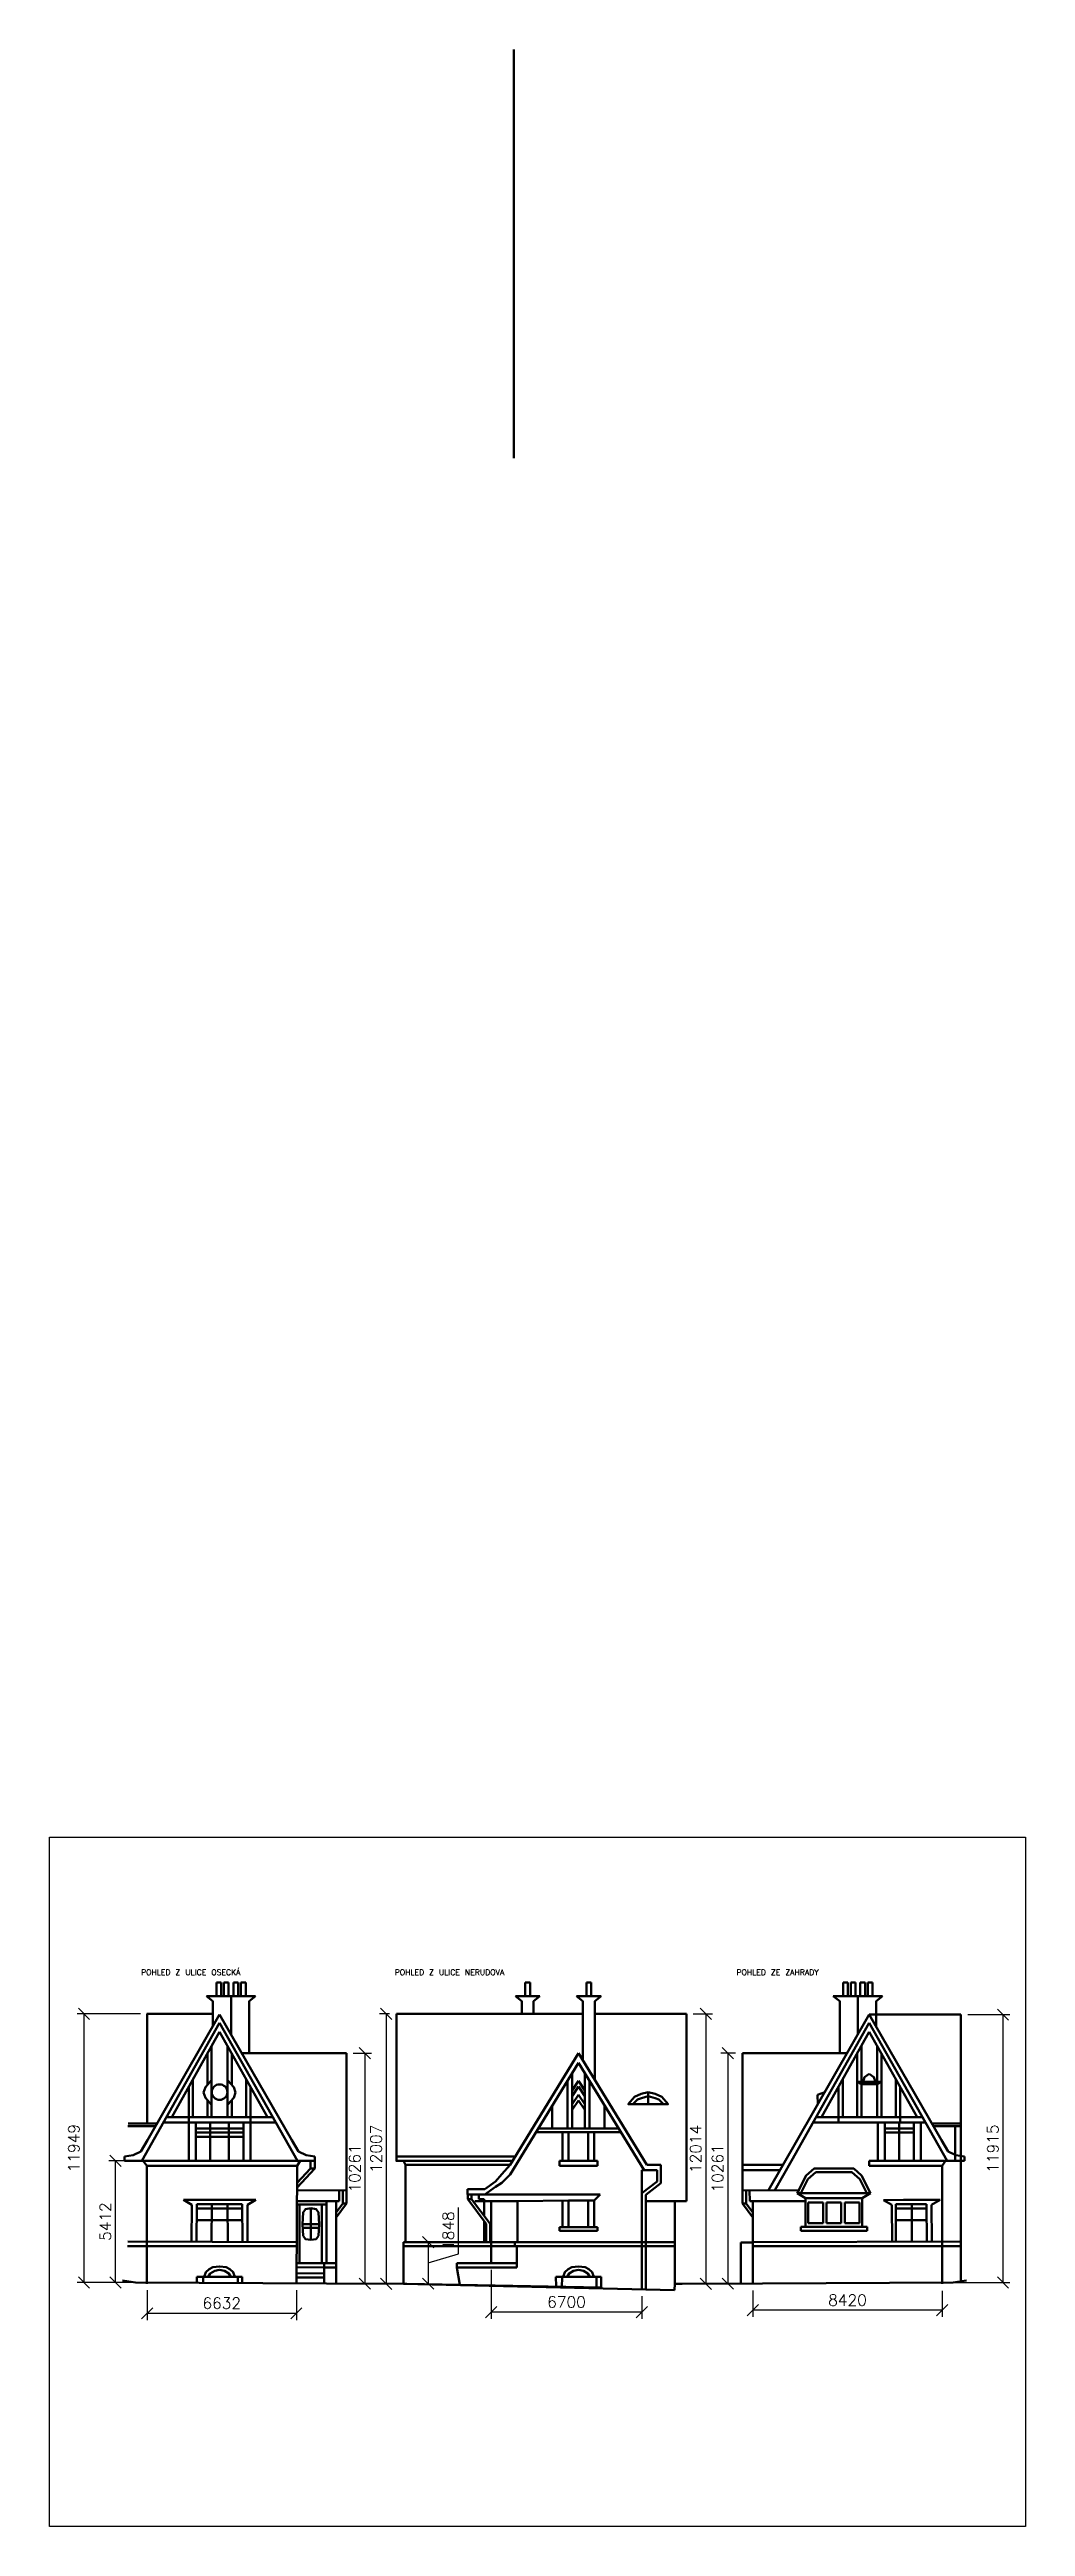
# Model space of a CAD drawing. Header units: millimetres. Extents: x -1463353 to -693674, y -1913439 to -867598.
# Drawn here: x -737048 to -693674, y -977796 to -867598 of the extents above; entities that cross this region are included whole.
import ezdxf

# ---------------------------------------------------------------- set-up
doc = ezdxf.new("R2010")
doc.units = ezdxf.units.MM
doc.layers.add('hervert-pohled', color=1, linetype='Continuous', lineweight=50)
doc.layers.add('vykres', color=9, linetype='Continuous', plot=False)
doc.styles.get("Standard").update_dxf_attribs({"font": 'txt.shx'})
doc.dimstyles.new('ISO-25', dxfattribs={"dimtxt": 500, "dimasz": 500, "dimexe": 300, "dimexo": 300, "dimgap": 200, "dimtad": 1, "dimdec": 0, "dimtxsty": 'Standard', "dimblk": 'OBLIQUE', "dimcen": 1, "dimadec": 0, "dimazin": 0, "dimtfac": 1, "dimtdec": 0, "dimtmove": 1, "dimatfit": 3, "dimldrblk": 'OBLIQUE', "dimfxl": 0, "dimarcsym": 0})

msp = doc.modelspace()

# ---------------------------------------------------------------- texts
at = {"layer": 'hervert-pohled'}
for s, p in [('POHLED Z ULICE OSECKÁ', (-732981.1, -953264)), ('POHLED Z ULICE NERUDOVA', (-721707.8, -953264)), ('POHLED ZE ZAHRADY', (-706516.5, -953264))]:
    msp.add_text(s, height=250, dxfattribs=at).set_placement(p)

# ---------------------------------------------------------------- blocks, each defined once
blk = doc.blocks.new('_Oblique')
at = {"color": 0, "linetype": 'ByBlock', "lineweight": -2}
blk.add_line((-0.5, -0.5), (0.5, 0.5), dxfattribs=at)
blk = doc.blocks.new('*D114')
at = {"layer": 'Defpoints', "color": 0}
for p in [(-732711, -954991), (-735519, -966940), (-732733, -966940)]:
    blk.add_point(p, dxfattribs=at)
at = {"layer": 'hervert-pohled', "color": 0, "lineweight": -2}
for p, q in [((-733011, -954991), (-735819, -954991)), ((-735519, -954991), (-735519, -966940)), ((-733033, -966940), (-735819, -966940))]:
    blk.add_line(p, q, dxfattribs=at)
at = {"layer": 'hervert-pohled', "color": 0, "lineweight": -2, "xscale": 500, "yscale": 500, "zscale": 500}
for p, rotation in [((-735519, -954991), 90), ((-735519, -966940), 270)]:
    blk.add_blockref('_Oblique', p, dxfattribs=dict(at, rotation=rotation))
at = {"layer": 'hervert-pohled', "color": 0, "insert": (-735969, -960965), "char_height": 500, "attachment_point": 5, "rotation": 90}
blk.add_mtext('11949', dxfattribs=at)
blk = doc.blocks.new('*D115')
at = {"layer": 'Defpoints', "color": 0}
for p in [(-696538, -955025), (-697372, -966940), (-694671, -966940)]:
    blk.add_point(p, dxfattribs=at)
at = {"layer": 'hervert-pohled', "color": 0, "lineweight": -2}
for p, q in [((-696238, -955025), (-694371, -955025)), ((-694671, -955025), (-694671, -966940)), ((-697072, -966940), (-694371, -966940))]:
    blk.add_line(p, q, dxfattribs=at)
at = {"layer": 'hervert-pohled', "color": 0, "lineweight": -2, "xscale": 500, "yscale": 500, "zscale": 500}
for p, rotation in [((-694671, -955025), 90), ((-694671, -966940), 270)]:
    blk.add_blockref('_Oblique', p, dxfattribs=dict(at, rotation=rotation))
at = {"layer": 'hervert-pohled', "color": 0, "insert": (-695121, -960983), "char_height": 500, "attachment_point": 5, "rotation": 90}
blk.add_mtext('11915', dxfattribs=at)
blk = doc.blocks.new('*D116')
at = {"layer": 'Defpoints', "color": 0}
for p in [(-706255, -956734), (-706906, -966995), (-706241, -966995)]:
    blk.add_point(p, dxfattribs=at)
at = {"layer": 'hervert-pohled', "color": 0, "lineweight": -2}
for p, q in [((-706555, -956734), (-707206, -956734)), ((-706906, -956734), (-706906, -966995)), ((-706541, -966995), (-707206, -966995))]:
    blk.add_line(p, q, dxfattribs=at)
at = {"layer": 'hervert-pohled', "color": 0, "lineweight": -2, "xscale": 500, "yscale": 500, "zscale": 500}
for p, rotation in [((-706906, -956734), 90), ((-706906, -966995), 270)]:
    blk.add_blockref('_Oblique', p, dxfattribs=dict(at, rotation=rotation))
at = {"layer": 'hervert-pohled', "color": 0, "insert": (-707356, -961865), "char_height": 500, "attachment_point": 5, "rotation": 90}
blk.add_mtext('10261', dxfattribs=at)
blk = doc.blocks.new('*D117')
at = {"layer": 'Defpoints', "color": 0}
for p in [(-721633, -954991), (-722087, -966998), (-721320, -966998)]:
    blk.add_point(p, dxfattribs=at)
at = {"layer": 'hervert-pohled', "color": 0, "lineweight": -2}
for p, q in [((-721933, -954991), (-722387, -954991)), ((-722087, -954991), (-722087, -966998)), ((-721620, -966998), (-722387, -966998))]:
    blk.add_line(p, q, dxfattribs=at)
at = {"layer": 'hervert-pohled', "color": 0, "lineweight": -2, "xscale": 500, "yscale": 500, "zscale": 500}
for p, rotation in [((-722087, -954991), 90), ((-722087, -966998), 270)]:
    blk.add_blockref('_Oblique', p, dxfattribs=dict(at, rotation=rotation))
at = {"layer": 'hervert-pohled', "color": 0, "insert": (-722537, -960995), "char_height": 500, "attachment_point": 5, "rotation": 90}
blk.add_mtext('12007', dxfattribs=at)
blk = doc.blocks.new('*D118')
at = {"layer": 'Defpoints', "color": 0}
for p in [(-723849, -956734), (-723863, -966995), (-723035, -966995)]:
    blk.add_point(p, dxfattribs=at)
at = {"layer": 'hervert-pohled', "color": 0, "lineweight": -2}
for p, q in [((-723549, -956734), (-722735, -956734)), ((-723035, -956734), (-723035, -966995)), ((-723563, -966995), (-722735, -966995))]:
    blk.add_line(p, q, dxfattribs=at)
at = {"layer": 'hervert-pohled', "color": 0, "lineweight": -2, "xscale": 500, "yscale": 500, "zscale": 500}
for p, rotation in [((-723035, -956734), 90), ((-723035, -966995), 270)]:
    blk.add_blockref('_Oblique', p, dxfattribs=dict(at, rotation=rotation))
at = {"layer": 'hervert-pohled', "color": 0, "insert": (-723485, -961865), "char_height": 500, "attachment_point": 5, "rotation": 90}
blk.add_mtext('10261', dxfattribs=at)
blk = doc.blocks.new('*D119')
at = {"layer": 'Defpoints', "color": 0}
for p in [(-708745, -954991), (-709258, -967005), (-707882, -967005)]:
    blk.add_point(p, dxfattribs=at)
at = {"layer": 'hervert-pohled', "color": 0, "lineweight": -2}
for p, q in [((-708445, -954991), (-707582, -954991)), ((-707882, -954991), (-707882, -967005)), ((-708958, -967005), (-707582, -967005))]:
    blk.add_line(p, q, dxfattribs=at)
at = {"layer": 'hervert-pohled', "color": 0, "lineweight": -2, "xscale": 500, "yscale": 500, "zscale": 500}
for p, rotation in [((-707882, -954991), 90), ((-707882, -967005), 270)]:
    blk.add_blockref('_Oblique', p, dxfattribs=dict(at, rotation=rotation))
at = {"layer": 'hervert-pohled', "color": 0, "insert": (-708332, -960998), "char_height": 500, "attachment_point": 5, "rotation": 90}
blk.add_mtext('12014', dxfattribs=at)
blk = doc.blocks.new('*D120')
at = {"layer": 'Defpoints', "color": 0}
for p in [(-734119, -961528), (-732947, -961528), (-732733, -966940)]:
    blk.add_point(p, dxfattribs=at)
at = {"layer": 'hervert-pohled', "color": 0, "lineweight": -2}
for p, q in [((-733247, -961528), (-734419, -961528)), ((-734119, -966940), (-734119, -961528)), ((-733033, -966940), (-734419, -966940))]:
    blk.add_line(p, q, dxfattribs=at)
at = {"layer": 'hervert-pohled', "color": 0, "lineweight": -2, "xscale": 500, "yscale": 500, "zscale": 500}
for p, rotation in [((-734119, -961528), 90), ((-734119, -966940), 270)]:
    blk.add_blockref('_Oblique', p, dxfattribs=dict(at, rotation=rotation))
at = {"layer": 'hervert-pohled', "color": 0, "insert": (-734569, -964234), "char_height": 500, "attachment_point": 5, "rotation": 90}
blk.add_mtext('5412', dxfattribs=at)
blk = doc.blocks.new('*D121')
at = {"layer": 'Defpoints', "color": 0}
for p in [(-732711, -966985), (-726079, -966985), (-732711, -968315)]:
    blk.add_point(p, dxfattribs=at)
at = {"layer": 'hervert-pohled', "color": 0, "lineweight": -2}
for p, q in [((-732711, -967285), (-732711, -968615)), ((-726079, -967285), (-726079, -968615)), ((-726079, -968315), (-732711, -968315))]:
    blk.add_line(p, q, dxfattribs=at)
at = {"layer": 'hervert-pohled', "color": 0, "lineweight": -2, "xscale": 500, "yscale": 500, "zscale": 500, "rotation": 180}
blk.add_blockref('_Oblique', (-732711, -968315), dxfattribs=at)
at = {"layer": 'hervert-pohled', "color": 0, "lineweight": -2, "xscale": 500, "yscale": 500, "zscale": 500}
blk.add_blockref('_Oblique', (-726079, -968315), dxfattribs=at)
at = {"layer": 'hervert-pohled', "color": 0, "insert": (-729395, -967865), "char_height": 500, "attachment_point": 5}
blk.add_mtext('6632', dxfattribs=at)
blk = doc.blocks.new('*D122')
at = {"layer": 'Defpoints', "color": 0}
for p in [(-705792, -966994), (-697372, -967008), (-705792, -968175)]:
    blk.add_point(p, dxfattribs=at)
at = {"layer": 'hervert-pohled', "color": 0, "lineweight": -2}
for p, q in [((-705792, -967294), (-705792, -968475)), ((-697372, -967308), (-697372, -968475)), ((-697372, -968175), (-705792, -968175))]:
    blk.add_line(p, q, dxfattribs=at)
at = {"layer": 'hervert-pohled', "color": 0, "lineweight": -2, "xscale": 500, "yscale": 500, "zscale": 500, "rotation": 180}
blk.add_blockref('_Oblique', (-705792, -968175), dxfattribs=at)
at = {"layer": 'hervert-pohled', "color": 0, "lineweight": -2, "xscale": 500, "yscale": 500, "zscale": 500}
blk.add_blockref('_Oblique', (-697372, -968175), dxfattribs=at)
at = {"layer": 'hervert-pohled', "color": 0, "insert": (-701582, -967725), "char_height": 500, "attachment_point": 5}
blk.add_mtext('8420', dxfattribs=at)
blk = doc.blocks.new('*D123')
at = {"layer": 'Defpoints', "color": 0}
for p in [(-717422, -966078), (-710722, -967250), (-717422, -968259)]:
    blk.add_point(p, dxfattribs=at)
at = {"layer": 'hervert-pohled', "color": 0, "lineweight": -2}
for p, q in [((-717422, -966378), (-717422, -968559)), ((-710722, -968259), (-717422, -968259)), ((-710722, -967550), (-710722, -968559))]:
    blk.add_line(p, q, dxfattribs=at)
at = {"layer": 'hervert-pohled', "color": 0, "lineweight": -2, "xscale": 500, "yscale": 500, "zscale": 500, "rotation": 180}
blk.add_blockref('_Oblique', (-717422, -968259), dxfattribs=at)
at = {"layer": 'hervert-pohled', "color": 0, "lineweight": -2, "xscale": 500, "yscale": 500, "zscale": 500}
blk.add_blockref('_Oblique', (-710722, -968259), dxfattribs=at)
at = {"layer": 'hervert-pohled', "color": 0, "insert": (-714072, -967809), "char_height": 500, "attachment_point": 5}
blk.add_mtext('6700', dxfattribs=at)
blk = doc.blocks.new('*D124')
at = {"layer": 'Defpoints', "color": 0}
for p in [(-721317, -965147), (-721354, -966995), (-720223, -966995)]:
    blk.add_point(p, dxfattribs=at)
at = {"layer": 'hervert-pohled', "color": 0, "lineweight": -2}
for p, q in [((-718873, -965666), (-718873, -963599)), ((-721017, -965147), (-719923, -965147)), ((-720223, -965147), (-720223, -966995)), ((-720223, -966071), (-718873, -965666)), ((-721054, -966995), (-719923, -966995))]:
    blk.add_line(p, q, dxfattribs=at)
at = {"layer": 'hervert-pohled', "color": 0, "lineweight": -2, "xscale": 500, "yscale": 500, "zscale": 500}
for p, rotation in [((-720223, -965147), 90), ((-720223, -966995), 270)]:
    blk.add_blockref('_Oblique', p, dxfattribs=dict(at, rotation=rotation))
at = {"layer": 'hervert-pohled', "color": 0, "insert": (-719323, -964632), "char_height": 500, "attachment_point": 5, "rotation": 90}
blk.add_mtext('1848', dxfattribs=at)

# ---------------------------------------------------------------- dimensions: what is measured, and where the dimension line sits
at = {"layer": 'hervert-pohled'}
for base, p1, p2, picture, middle in [((-735519.2, -966940), (-732711, -954991), (-732732.6, -966940), '*D114', (-735969.2, -960965.5)), ((-722087.1813, -966998.456), (-721633.4088, -954990.9944), (-721319.8584, -966998.456), '*D117', (-722537.1813, -960994.7252)), ((-707882.4, -967005.1), (-708745.4, -954991), (-709257.7, -967005.1), '*D119', (-708332.4, -960998)), ((-694670.7, -966940), (-696537.8, -955025.2), (-697371.9, -966940), '*D115', (-695120.7, -960982.6)), ((-723035.5, -966995), (-723849.2, -956734.1), (-723863.2, -966995), '*D118', (-723485.5, -961864.5)), ((-706906, -966995), (-706255.4, -956734.1), (-706241.3, -966995), '*D116', (-707356, -961864.5)), ((-734118.9, -961528.1), (-732732.6, -966940), (-732946.5, -961528.1), '*D120', (-734568.9, -964234)), ((-720222.6, -966994.9), (-721317.3, -965146.5), (-721354.4, -966994.9), '*D124', (-719322.6, -965465.7))]:
    dim = msp.add_linear_dim(base=base, p1=p1, p2=p2, angle=90, dimstyle='ISO-25', dxfattribs=at)
    dim.commit()
    dim.dimension.update_dxf_attribs({"geometry": picture, "text_midpoint": middle})
for base, p1, p2, picture, middle in [((-717421.6, -968258.5), (-710721.6, -967250.1), (-717421.6, -966078.1), '*D123', (-714071.6, -967808.5)), ((-732711, -968314.5), (-726078.8, -966984.8), (-732711, -966984.8), '*D121', (-729394.9, -967864.5)), ((-705792.1, -968175.2), (-697371.9, -967008.1), (-705792.1, -966994.3), '*D122', (-701582, -967725.2))]:
    dim = msp.add_linear_dim(base=base, p1=p1, p2=p2, dimstyle='ISO-25', dxfattribs=at)
    dim.commit()
    dim.dimension.update_dxf_attribs({"geometry": picture, "text_midpoint": middle})

# ---------------------------------------------------------------- linework, layer by layer
at = {"layer": 'hervert-pohled'}
for p, q in [((-716415.1, -867598.2), (-716415.1, -885771.8)), ((-728983.2, -954196.9), (-730074.7, -954196.9)), ((-730074.7, -954196.9), (-729791.6, -954432.7)), ((-729634.3, -953590.3), (-729634.3, -954196.9)), ((-729634.3, -953590.3), (-729422.8, -953590.3)), ((-729422.8, -953590.3), (-729422.8, -954196.9)), ((-729301.8, -953590.3), (-729301.8, -954196.9)), ((-729301.8, -953590.3), (-729090.4, -953590.3)), ((-729090.4, -953590.3), (-729090.4, -954196.9)), ((-728983.2, -955910.8), (-728983.2, -954196.9)), ((-728983.2, -954196.9), (-727891.6, -954196.9)), ((-728664.5, -953590.3), (-728875.9, -953590.3)), ((-728875.9, -953590.3), (-728875.9, -954196.9)), ((-728664.5, -953590.3), (-728664.5, -954196.9)), ((-728332, -953590.3), (-728543.5, -953590.3)), ((-728543.5, -953590.3), (-728543.5, -954196.9)), ((-728332, -953590.3), (-728332, -954196.9)), ((-727891.6, -954196.9), (-728174.7, -954432.7)), ((-715252.1, -954196.9), (-716343.7, -954196.9)), ((-716343.7, -954196.9), (-716060.6, -954432.7)), ((-716342.9, -954196.9), (-715251.3, -954196.9)), ((-715903.2, -953590.3), (-715903.2, -954196.9)), ((-715903.2, -953590.3), (-715691.8, -953590.3)), ((-715691.8, -953590.3), (-715903.2, -953590.3)), ((-715903.2, -953590.3), (-715903.2, -954196.9)), ((-715691.8, -953590.3), (-715691.8, -954196.9)), ((-715691.8, -953590.3), (-715691.8, -954196.9)), ((-715251.3, -954196.9), (-715534.5, -954432.7)), ((-712531.8, -954196.9), (-713623.3, -954196.9)), ((-713623.3, -954196.9), (-713340.2, -954432.7)), ((-713622.5, -954196.9), (-712531, -954196.9)), ((-713182.9, -953590.3), (-713182.9, -954196.9)), ((-713182.9, -953590.3), (-712971.4, -953590.3)), ((-712971.4, -953590.3), (-713182.9, -953590.3)), ((-713182.9, -953590.3), (-713182.9, -954196.9)), ((-712971.4, -953590.3), (-712971.4, -954196.9)), ((-712971.4, -953590.3), (-712971.4, -954196.9)), ((-712531, -954196.9), (-712814.1, -954432.7)), ((-701121.4, -954196.9), (-702213, -954196.9)), ((-702213, -954196.9), (-701929.9, -954432.7)), ((-701772.5, -953590.3), (-701772.5, -954196.9)), ((-701772.5, -953590.3), (-701561.1, -953590.3)), ((-701561.1, -953590.3), (-701561.1, -954196.9)), ((-701440.1, -953590.3), (-701440.1, -954196.9)), ((-701440.1, -953590.3), (-701228.6, -953590.3)), ((-701228.6, -953590.3), (-701228.6, -954196.9)), ((-701121.4, -955910.8), (-701121.4, -954196.9)), ((-701121.4, -954196.9), (-700029.8, -954196.9)), ((-701014.2, -953590.3), (-701014.2, -954196.9)), ((-700802.7, -953590.3), (-701014.2, -953590.3)), ((-700802.7, -953590.3), (-700802.7, -954196.9)), ((-700470.3, -953590.3), (-700681.7, -953590.3)), ((-700681.7, -953590.3), (-700681.7, -954196.9)), ((-700470.3, -953590.3), (-700470.3, -954196.9)), ((-700029.8, -954196.9), (-700313, -954432.7)), ((-729491.1, -955388.9), (-732946.5, -961528.1)), ((-729791.6, -954991), (-732722.6, -954991)), ((-732711, -954991), (-732711, -959868.7)), ((-732697.1, -960615.7), (-729491.1, -955025.2)), ((-729791.6, -954432.7), (-729791.6, -955549.3)), ((-726285, -960615.7), (-729491.1, -955025.2)), ((-729491.1, -955388.9), (-726035.6, -961528.1)), ((-728174.7, -954432.7), (-728174.7, -956734.1)), ((-721633.4, -954991), (-713340.2, -954991)), ((-721633.4, -954991), (-721633.4, -961528.1)), ((-716060.6, -954432.7), (-716060.6, -954991)), ((-715534.5, -954432.7), (-715534.5, -954991)), ((-713340.2, -954432.7), (-713340.2, -957062)), ((-712814.1, -954432.7), (-712814.1, -957921.8)), ((-708745.4, -954991), (-712814.1, -954991)), ((-708745.4, -954991), (-708745.4, -963321.5)), ((-700613.5, -955388.9), (-704069, -961528.1)), ((-703819.6, -960615.7), (-700613.5, -955025.2)), ((-701929.9, -954432.7), (-701929.9, -956734.1)), ((-697407.4, -960615.7), (-700613.5, -955025.2)), ((-700613.5, -955025.2), (-696537.8, -955025.2)), ((-700613.5, -955388.9), (-697158, -961528.1)), ((-700313, -954432.7), (-700313, -955549.3)), ((-696537.8, -955025.2), (-696537.8, -966884.7)), ((-731621.2, -959591), (-729491.1, -955794.7)), ((-729844, -959591), (-729844, -956423.8)), ((-727360.9, -959591), (-729491.1, -955794.7)), ((-729138.1, -959591), (-729138.1, -956423.8)), ((-702743.6, -959591), (-700613.5, -955794.7)), ((-700966.5, -958020.2), (-700966.5, -956423.8)), ((-698483.4, -959591), (-700613.5, -955794.7)), ((-700260.5, -958020.2), (-700260.5, -956423.8)), ((-730034.1, -958147.2), (-730034.1, -956762.4)), ((-728948.1, -958147.2), (-728948.1, -956762.4)), ((-723849.2, -956734.1), (-728511, -956734.1)), ((-723849.2, -956734.1), (-723849.2, -962846)), ((-713540.8, -956734.1), (-716581.3, -961703.2)), ((-713540.8, -957163.2), (-716581.3, -962132.3)), ((-713540.8, -956734.1), (-710500.4, -961703.2)), ((-713540.8, -957163.2), (-710615.9, -961943.5)), ((-706255.4, -956734.1), (-701593.5, -956734.1)), ((-706255.4, -956734.1), (-706255.4, -962846)), ((-701156.5, -959591), (-701156.5, -956762.4)), ((-700070.5, -959591), (-700070.5, -956762.4)), ((-730864.1, -959823.2), (-730864.1, -958241.7)), ((-730673.7, -959591), (-730673.7, -957902.3)), ((-728308.5, -959591), (-728308.5, -957902.3)), ((-728118.1, -959823.2), (-728118.1, -958241.7)), ((-714024.9, -960097.7), (-714024.9, -957954.4)), ((-713826.5, -960097.7), (-713826.5, -957630.1)), ((-713826.5, -958397.5), (-713540.8, -957976.2)), ((-713826.5, -958646.2), (-713540.8, -958224.9)), ((-713826.5, -959011.6), (-713540.8, -958590.3)), ((-713255.1, -958397.5), (-713540.8, -957976.2)), ((-713255.1, -958646.2), (-713540.8, -958224.9)), ((-713255.1, -959011.6), (-713540.8, -958590.3)), ((-713255.1, -960097.7), (-713255.1, -957630.1)), ((-713056.7, -960097.7), (-713056.7, -957954.4)), ((-710440.1, -958476.5), (-710440.1, -959012.9)), ((-702592.8, -958476.5), (-702911.4, -958596.8)), ((-702911.4, -958596.8), (-702900.4, -959012.9)), ((-701986.5, -959823.2), (-701986.5, -958241.7)), ((-701796.1, -959591), (-701796.1, -957902.3)), ((-701156.5, -958020.2), (-700613.5, -958020.2)), ((-700966.5, -958123.6), (-701156.5, -958020.2)), ((-700966.5, -959591), (-700966.5, -958123.6)), ((-700613.5, -958123.6), (-700966.5, -958123.6)), ((-700070.5, -958020.2), (-700613.5, -958020.2)), ((-700613.5, -958123.6), (-700260.5, -958123.6)), ((-700260.5, -958123.6), (-700070.5, -958020.2)), ((-700260.5, -959591), (-700260.5, -958123.6)), ((-699430.9, -959591), (-699430.9, -957902.3)), ((-699240.5, -959823.2), (-699240.5, -958241.7)), ((-731856.3, -959591), (-729491.1, -959591)), ((-730034.1, -958820.4), (-730034.1, -959591)), ((-727125.9, -959591), (-729491.1, -959591)), ((-728948.1, -958820.4), (-728948.1, -959591)), ((-714704.7, -959065.3), (-714704.7, -960097.7)), ((-713826.5, -959260.2), (-713540.8, -958839)), ((-713255.1, -959260.2), (-713540.8, -958839)), ((-712376.9, -959065.3), (-712376.9, -960097.7)), ((-702978.7, -959591), (-700613.5, -959591)), ((-698248.3, -959591), (-700613.5, -959591)), ((-700070.5, -958820.4), (-700070.5, -959591)), ((-732339.4, -959992), (-733573.6, -959992)), ((-732268.7, -959868.7), (-733555, -959868.7)), ((-732994.6, -961107.9), (-732697.1, -960615.7)), ((-731986.9, -959823.2), (-729491.1, -959823.2)), ((-730864.1, -959823.2), (-730864.1, -961528.1)), ((-730550.7, -959823.2), (-730550.7, -961528.1)), ((-730550.7, -960094.8), (-729491.1, -960094.8)), ((-730550.7, -960276), (-729491.1, -960276)), ((-730550.7, -960457.3), (-729491.1, -960457.3)), ((-729907.4, -959823.2), (-729907.4, -961528.1)), ((-726995.2, -959823.2), (-729491.1, -959823.2)), ((-728431.4, -960094.8), (-729491.1, -960094.8)), ((-728431.4, -960276), (-729491.1, -960276)), ((-728431.4, -960457.3), (-729491.1, -960457.3)), ((-729074.7, -959823.2), (-729074.7, -961528.1)), ((-728431.4, -959823.2), (-728431.4, -961528.1)), ((-728118.1, -959823.2), (-728118.1, -961528.1)), ((-725987.5, -961107.9), (-726285, -960615.7)), ((-715429, -960249), (-713540.8, -960249)), ((-713540.8, -960097.7), (-715336.3, -960097.7)), ((-714244.9, -960252.7), (-714244.9, -961528.1)), ((-713976.1, -960249), (-713976.1, -961528.1)), ((-713540.8, -960097.7), (-711745.3, -960097.7)), ((-711652.7, -960249), (-713540.8, -960249)), ((-713105.6, -960249), (-713105.6, -961528.1)), ((-712836.8, -960252.7), (-712836.8, -961528.1)), ((-705094.1, -962838.2), (-703819.6, -960615.7)), ((-703109.3, -959823.2), (-700613.5, -959823.2)), ((-698117.7, -959823.2), (-700613.5, -959823.2)), ((-700238.9, -959823.2), (-700238.9, -961528.1)), ((-699925.5, -959823.2), (-699925.5, -961528.1)), ((-699925.5, -960094.8), (-699282.3, -960094.8)), ((-699925.5, -960276), (-699282.3, -960276)), ((-699282.3, -959823.2), (-699282.3, -961528.1)), ((-699282.3, -959823.2), (-699282.3, -961528.1)), ((-698639, -960094.8), (-699282.3, -960094.8)), ((-698639, -960276), (-699282.3, -960276)), ((-698639, -959823.2), (-698639, -961528.1)), ((-698325.6, -959823.2), (-698325.6, -961528.1)), ((-696537.8, -959868.7), (-697835.8, -959868.7)), ((-696537.8, -959992), (-697765.2, -959992)), ((-697110, -961107.9), (-697407.4, -960615.7)), ((-696797.9, -959992), (-696797.9, -961528.1)), ((-733723.8, -961334.4), (-733336.1, -961283.4)), ((-733723.8, -961528.1), (-733723.8, -961334.4)), ((-733077.9, -961528.1), (-733723.8, -961528.1)), ((-733336.1, -961283.4), (-732994.6, -961107.9)), ((-725904.2, -961528.1), (-733077.9, -961528.1)), ((-732885.2, -961528.1), (-732732.6, -961746.2)), ((-726043.6, -961746.2), (-732732.6, -961746.2)), ((-732732.6, -961746.2), (-732732.6, -967008.1)), ((-726043.6, -961746.2), (-726078.8, -966984.8)), ((-725258.3, -961877.6), (-726050.1, -962709.7)), ((-725454.6, -961877.6), (-726048.7, -962501.9)), ((-725904.2, -961528.1), (-726043.6, -961746.2)), ((-725646.1, -961283.4), (-725987.5, -961107.9)), ((-725904.2, -961528.1), (-725258.3, -961528.1)), ((-725258.3, -961334.4), (-725646.1, -961283.4)), ((-725454.6, -961877.6), (-725454.6, -961528.1)), ((-725258.3, -961877.6), (-725454.6, -961877.6)), ((-725258.3, -961528.1), (-725258.3, -961334.4)), ((-725258.3, -961528.1), (-725258.3, -961877.6)), ((-721652.9, -961528.1), (-716457.8, -961528.1)), ((-721633.4, -961334.4), (-716400.3, -961334.4)), ((-721221.8, -961703.2), (-721316.5, -961528.1)), ((-721221.8, -965146.5), (-721221.8, -961703.2)), ((-721221.8, -961703.2), (-716581.3, -961703.2)), ((-713976.1, -961528.1), (-714390.5, -961528.1)), ((-714390.5, -961528.1), (-714390.5, -961746.2)), ((-714390.5, -961746.2), (-713540.8, -961746.2)), ((-713976.1, -961528.1), (-713105.6, -961528.1)), ((-712691.1, -961746.2), (-713540.8, -961746.2)), ((-713105.6, -961528.1), (-712691.1, -961528.1)), ((-712691.1, -961528.1), (-712691.1, -961746.2)), ((-710721.6, -965146.5), (-710721.6, -961943.5)), ((-710721.6, -961943.5), (-710048.3, -961943.5)), ((-710500.4, -961703.2), (-709885.8, -961703.2)), ((-710048.3, -961943.5), (-710048.3, -962445.3)), ((-709885.8, -961703.2), (-709878.7, -961942.3)), ((-709879.7, -962528), (-709878.7, -961942.3)), ((-704443.2, -961703.2), (-706255.4, -961703.2)), ((-706255.4, -961943.5), (-704581, -961943.5)), ((-704819.2, -962836.3), (-704069, -961528.1)), ((-700613.5, -961528.1), (-697026.6, -961528.1)), ((-700613.5, -961528.1), (-700613.5, -961746.2)), ((-700613.5, -961746.2), (-697371.9, -961746.2)), ((-697219.4, -961528.1), (-697371.9, -961746.2)), ((-697371.9, -961746.2), (-697371.9, -967008.1)), ((-696768.5, -961283.4), (-697110, -961107.9)), ((-697026.6, -961528.1), (-696380.7, -961528.1)), ((-696380.7, -961334.4), (-696768.5, -961283.4)), ((-696380.7, -961528.1), (-696380.7, -961334.4)), ((-723849.2, -962846), (-726050.9, -962831.2)), ((-724175.9, -963321.5), (-724172.7, -962843.8)), ((-724017.8, -963430.5), (-724018.9, -962844.8)), ((-723849.2, -962846), (-723849.2, -963430.5)), ((-718472, -962786.2), (-718472, -962786.2)), ((-718461.5, -963025), (-718461.5, -963227.8)), ((-718292.9, -963227.8), (-718292.9, -963025)), ((-717970.8, -963025), (-717970.8, -963229.1)), ((-717703.5, -963025), (-712579.4, -963025)), ((-712836.8, -963294.4), (-712579.4, -963025)), ((-710048.3, -962445.3), (-710721.6, -962962.2)), ((-709879.7, -962528), (-710552, -963044.1)), ((-710552, -965146.5), (-710552, -963044.1)), ((-706255.4, -962846), (-703699.8, -962831.2)), ((-706255.4, -962846), (-706255.4, -963430.5)), ((-706086.8, -963430.5), (-706085.7, -962844.8)), ((-705928.7, -963321.5), (-705931.9, -962843.8)), ((-703818.9, -962968), (-700555.3, -962968)), ((-703443.1, -963187.9), (-703818.9, -962968)), ((-700555.3, -962968), (-700931.2, -963187.9)), ((-729478, -963262), (-731100.7, -963262)), ((-731100.7, -963262), (-730724.9, -963482)), ((-730724.9, -963482), (-730735.9, -965115.1)), ((-730501, -963460.2), (-730512.2, -965116.6)), ((-730505.8, -964164.3), (-729491.1, -964164.3)), ((-730502.3, -963645.5), (-729491.1, -963645.5)), ((-730501, -963460.2), (-729491.1, -963460.2)), ((-729842.5, -963460.2), (-729853.7, -965121)), ((-729504.1, -963262), (-727881.4, -963262)), ((-728481.1, -963460.2), (-729491.1, -963460.2)), ((-728479.9, -963645.5), (-729491.1, -963645.5)), ((-728476.4, -964164.3), (-729491.1, -964164.3)), ((-729139.6, -963460.2), (-729128.4, -965121)), ((-728481.1, -963460.2), (-728470, -965116.6)), ((-727881.4, -963262), (-728257.3, -963482)), ((-728257.3, -963482), (-728246.3, -965115.1)), ((-724941.3, -963474.9), (-726055.2, -963475.6)), ((-726054.2, -963321.5), (-724175.9, -963321.5)), ((-725942.5, -966075.6), (-725932.5, -963473)), ((-725437.2, -963635.9), (-725440, -965051.1)), ((-724941.3, -966077.5), (-724941.3, -963474.9)), ((-724941.3, -963474.9), (-724744.7, -963474.9)), ((-724744.7, -966077.5), (-724744.7, -963321.5)), ((-724307.5, -963321.5), (-724312.5, -966994.3)), ((-723849.2, -963430.5), (-724308.5, -964051.4)), ((-724017.8, -963430.5), (-724308.2, -963823.1)), ((-723849.2, -963430.5), (-724017.8, -963430.5)), ((-718461.5, -963227.8), (-718292.9, -963227.8)), ((-718461.5, -963227.8), (-717639.8, -964338.5)), ((-718292.9, -963227.8), (-717471.2, -964338.5)), ((-716267, -963321.5), (-718145.3, -963321.5)), ((-717970.8, -963229.1), (-717734, -963229.1)), ((-717734, -963229.1), (-717734, -963983.3)), ((-717734, -964211.2), (-717734, -965146.5)), ((-717421.6, -963321.5), (-717421.6, -966078.1)), ((-713976.1, -963290.7), (-716247.5, -963321.5)), ((-716247.5, -965146.5), (-716247.5, -963321.5)), ((-714244.9, -963294.4), (-714244.9, -964479.2)), ((-713976.1, -963290.7), (-713976.1, -964479.2)), ((-713976.1, -963290.7), (-713540.8, -963290.7)), ((-713540.8, -963290.7), (-712836.8, -963294.4)), ((-713105.6, -963290.7), (-713105.6, -964479.2)), ((-712836.8, -963294.4), (-712836.8, -964479.2)), ((-708745.4, -963321.5), (-710505.2, -963321.5)), ((-709257.7, -967005.1), (-709257.7, -963321.5)), ((-706255.4, -963430.5), (-706086.8, -963430.5)), ((-706255.4, -963430.5), (-705796.1, -964051.4)), ((-706086.8, -963430.5), (-705796.4, -963823.1)), ((-703443.1, -963321.5), (-705928.7, -963321.5)), ((-705797.1, -963321.5), (-705792.1, -966994.3)), ((-703443.1, -963187.9), (-703443.1, -964461.1)), ((-700931.2, -963187.9), (-703443.1, -963187.9)), ((-702670.7, -963383.5), (-703327.1, -963383.5)), ((-703327.1, -963383.5), (-703327.1, -964307.4)), ((-702670.7, -963383.5), (-702670.7, -964307.4)), ((-702515.3, -963383.5), (-701859, -963383.5)), ((-702515.3, -963383.5), (-702515.3, -964307.4)), ((-701859, -963383.5), (-701859, -964307.4)), ((-701703.5, -963383.5), (-701047.2, -963383.5)), ((-701703.5, -963383.5), (-701703.5, -964307.4)), ((-701047.2, -963383.5), (-701047.2, -964307.4)), ((-700931.2, -963187.9), (-700931.2, -964461.1)), ((-698365.1, -963257.2), (-699987.7, -963279)), ((-699987.7, -963279), (-699608.9, -963493.9)), ((-699608.9, -963493.9), (-699597.9, -965127)), ((-699429.9, -963460.2), (-699441.1, -965121)), ((-699434.6, -964164.3), (-699078.4, -964164.3)), ((-699431.1, -963645.5), (-699078.4, -963645.5)), ((-699429.9, -963460.2), (-699078.4, -963460.2)), ((-699091.5, -963262), (-697468.8, -963262)), ((-698068.5, -963460.2), (-699078.4, -963460.2)), ((-698067.2, -963645.5), (-699078.4, -963645.5)), ((-698063.7, -964164.3), (-699078.4, -964164.3)), ((-698727, -963460.2), (-698715.8, -965121)), ((-698068.5, -963460.2), (-698057.3, -965116.6)), ((-697468.8, -963262), (-697844.6, -963482)), ((-697844.6, -963482), (-697833.6, -965115.1)), ((-726067.7, -965323.5), (-733580.8, -965323.5)), ((-733568.8, -965115.1), (-726066.5, -965146.5)), ((-725438.6, -964343.5), (-725806.5, -964342)), ((-725078, -964514.6), (-725798.6, -964514.6)), ((-725438.6, -964343.5), (-725070.7, -964343.5)), ((-721317.3, -965146.5), (-721319.9, -966998.5)), ((-721317.6, -965330), (-709257.7, -965323.5)), ((-721317.3, -965146.5), (-709257.7, -965146.5)), ((-717639.8, -964338.5), (-717639.8, -965146.5)), ((-717471.2, -965146.5), (-717471.2, -964338.5)), ((-716375.7, -965146.5), (-716375.7, -965323.5)), ((-716278.5, -966271.5), (-716278.5, -965323.5)), ((-713976.1, -964479.2), (-714390.5, -964479.2)), ((-714390.5, -964479.2), (-714390.5, -964647.9)), ((-714390.5, -964647.9), (-713540.8, -964647.9)), ((-713976.1, -964479.2), (-713540.8, -964479.2)), ((-713540.8, -964479.2), (-713105.6, -964479.2)), ((-712691.1, -964647.9), (-713540.8, -964647.9)), ((-713105.6, -964479.2), (-712691.1, -964479.2)), ((-712691.1, -964479.2), (-712691.1, -964647.9)), ((-710721.6, -967250.1), (-710721.6, -965146.5)), ((-710552, -967254.1), (-710552, -965146.5)), ((-706321.6, -965159.2), (-705794.6, -965158.5)), ((-706321.6, -965159.2), (-706319, -966995.1)), ((-696535.8, -965115.1), (-705794.6, -965145.4)), ((-705794.4, -965323.5), (-696523.8, -965323.5)), ((-703443.1, -964461.1), (-703660, -964461.1)), ((-703660, -964461.1), (-703660, -964647.9)), ((-703660, -964647.9), (-701356, -964647.9)), ((-703443.1, -964461.1), (-700931.2, -964461.1)), ((-702670.7, -964307.4), (-703327.1, -964307.4)), ((-700714.3, -964647.9), (-703018.2, -964647.9)), ((-701859, -964307.4), (-702515.3, -964307.4)), ((-701047.2, -964307.4), (-701703.5, -964307.4)), ((-700931.2, -964461.1), (-700714.3, -964461.1)), ((-700714.3, -964461.1), (-700714.3, -964647.9)), ((-724837.2, -966272.3), (-726074, -966263.9)), ((-724837.2, -966077.4), (-726072.7, -966078.7)), ((-724837.2, -966993.1), (-724837.2, -966077.4)), ((-724837.2, -966077.4), (-724311.3, -966078.1)), ((-724311.5, -966272.3), (-724837.2, -966272.3)), ((-718944, -966078.1), (-716278.5, -966078.1)), ((-718944, -966078.1), (-718944, -966271.5)), ((-718944, -966271.5), (-716278.5, -966271.5)), ((-718944, -966271.5), (-718809.4, -967045.9)), ((-733223.6, -966936.7), (-733805.9, -966848.5)), ((-724741.5, -966993.8), (-733223.6, -966936.7)), ((-730497.2, -966694.4), (-730498.9, -966955)), ((-728485, -966694.4), (-730497.2, -966694.4)), ((-730217, -966694.4), (-730218.8, -966956.9)), ((-728686.2, -966694.4), (-728688, -966967.2)), ((-728485, -966694.4), (-728486.8, -966968.6)), ((-724837.2, -966721.6), (-726077, -966713.3)), ((-724837.2, -966535.2), (-726075.8, -966526.9)), ((-721167.5, -966998.7), (-724741.5, -966993.8)), ((-721319.9, -966998.5), (-709269.1, -967284.6)), ((-712531.8, -967171.8), (-721167.5, -966998.7)), ((-712534.7, -966694.4), (-714546.9, -966694.4)), ((-714546.9, -966694.4), (-714538.6, -967110.9)), ((-714266.8, -966694.4), (-714273.5, -967165.8)), ((-712735.9, -966694.4), (-712743.3, -967202.1)), ((-712534.7, -966694.4), (-712531.8, -967171.8)), ((-709269.1, -967284.6), (-709257.7, -967005.1)), ((-709257.7, -967005.1), (-708937.1, -966998.7)), ((-708937.1, -966998.7), (-705363.1, -966993.8)), ((-705363.1, -966993.8), (-696880.9, -966936.7)), ((-696880.9, -966936.7), (-696298.6, -966848.5))]:
    msp.add_line(p, q, dxfattribs=at)
for points in [[(-729844, -957932.9), (-730122.8, -958247.2), (-730203.1, -958483.8)], [(-729844, -959034.6), (-730122.8, -958720.4), (-730203.1, -958483.8)], [(-729138.1, -957932.9), (-728859.3, -958247.2), (-728779, -958483.8)], [(-729138.1, -959034.6), (-728859.3, -958720.4), (-728779, -958483.8)], [(-710440.1, -959012.9), (-711326.1, -959012.9), (-711047.5, -958684.4), (-710752.1, -958543), (-710440.1, -958476.5)], [(-710440.1, -958659.5), (-710743.8, -958746.8), (-710916.3, -958796.4), (-711118.4, -959012.9)], [(-710440.1, -959012.9), (-709554, -959012.9), (-709832.6, -958684.4), (-710128, -958543), (-710440.1, -958476.5)], [(-710440.1, -958659.5), (-710136.3, -958746.8), (-709963.8, -958796.4), (-709761.7, -959012.9)], [(-700885, -958020.2), (-700821.6, -957804.1), (-700613.5, -957665.4)], [(-700342, -958020.2), (-700405.4, -957804.1), (-700613.5, -957665.4)], [(-716581.3, -961703.2), (-716944.2, -962120), (-717232.3, -962450.8), (-717703.5, -962786.2), (-718472, -962786.2)], [(-703818.9, -962968), (-703420.5, -962177), (-703067.2, -961871.9), (-702187.1, -961871.9)], [(-700555.3, -962968), (-700953.7, -962177), (-701307, -961871.9), (-702187.1, -961871.9)], [(-716581.3, -962132.3), (-716944.2, -962511.9), (-717232.3, -962689.6), (-717703.5, -963025), (-718472, -963025), (-718472, -962786.2)], [(-703656.7, -962968), (-703342.7, -962344.5), (-702989.4, -962039.4), (-702187.1, -962039.4)], [(-700717.6, -962968), (-701031.6, -962344.5), (-701384.9, -962039.4), (-702187.1, -962039.4)], [(-725437.2, -963635.9), (-725674.4, -963673.5), (-725782.4, -963824.5), (-725806.5, -964342)], [(-725437.2, -963635.9), (-725200.2, -963674.4), (-725092.8, -963825.8), (-725070.7, -964343.5)], [(-725437.2, -965051.1), (-725674.4, -965013.4), (-725782.4, -964862.4), (-725806.5, -964344.9)], [(-725437.2, -965051.1), (-725200.2, -965012.5), (-725092.8, -964861.1), (-725070.7, -964343.5)], [(-730173.3, -966694.4), (-730097.9, -966480.9), (-729951.2, -966350.2), (-729784.7, -966267), (-729495.2, -966231.4)], [(-729995.7, -966694.4), (-729905, -966540.1), (-729709.2, -966421.1), (-729491.1, -966378.6)], [(-728986.4, -966694.4), (-729077.1, -966540.1), (-729272.9, -966421.1), (-729491.1, -966378.6)], [(-728808.9, -966694.4), (-728884.2, -966480.9), (-729030.9, -966350.2), (-729197.5, -966267), (-729486.9, -966231.4)], [(-714223, -966694.4), (-714147.7, -966480.9), (-714001, -966350.2), (-713834.4, -966267), (-713545, -966231.4)], [(-714045.5, -966694.4), (-713954.7, -966540.1), (-713759, -966421.1), (-713540.8, -966378.6)], [(-713036.2, -966694.4), (-713126.9, -966540.1), (-713322.7, -966421.1), (-713540.8, -966378.6)], [(-712858.6, -966694.4), (-712933.9, -966480.9), (-713080.7, -966350.2), (-713247.2, -966267), (-713536.6, -966231.4)]]:
    msp.add_lwpolyline(points, dxfattribs=at)
msp.add_circle((-729491.1, -958473.1), 345.1, dxfattribs=at)
at = {"layer": 'vykres'}
msp.add_lwpolyline([(-737048, -977795.9), (-737048, -947127.5), (-693674.1, -947127.5), (-693674.1, -977795.9)], close=True, dxfattribs=at)

msp.set_redraw_order([(e.dxf.handle, doc.entitydb.next_handle()) for e in msp.query("TEXT MTEXT ATTDEF DIMENSION ARC_DIMENSION")])  # texts and dimensions are drawn at this point

doc.saveas('drawing.dxf')
